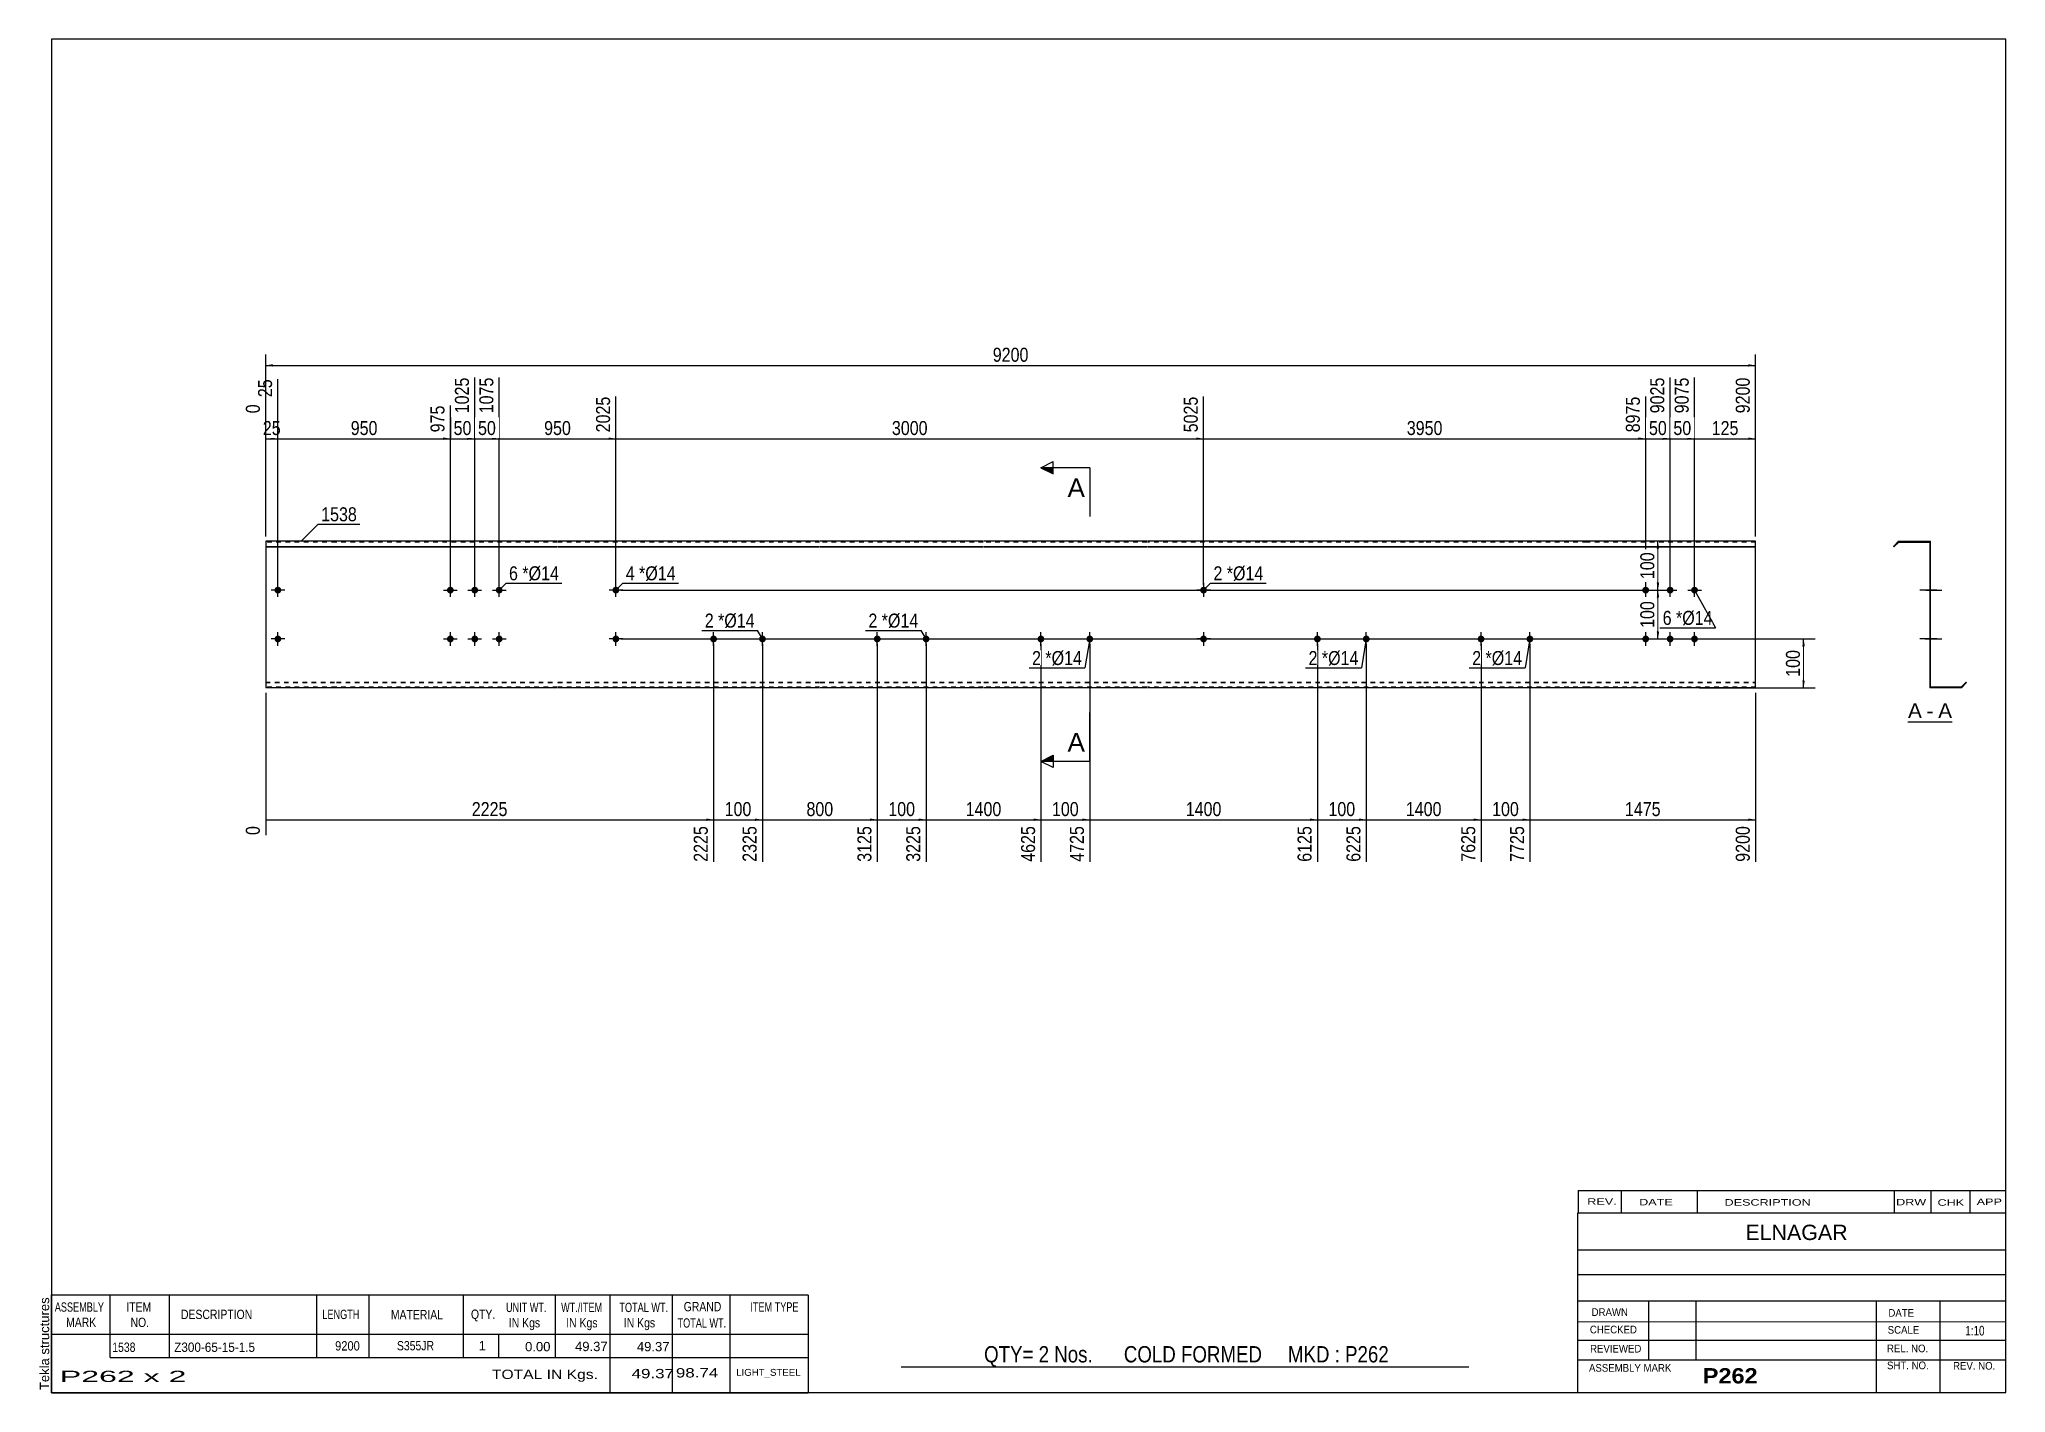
# Model space of a CAD drawing. Header units: millimetres. Extents: x -46 to 356, y -159 to 118.
import ezdxf

# ---------------------------------------------------------------- set-up
doc = ezdxf.new("R2010")
doc.units = ezdxf.units.MM
doc.linetypes.add('DXK_LINE_DOT1', pattern=[1.8814, 0.9407, -0.9407])
doc.styles.add('Arial', font='ARIAL.TTF', dxfattribs={"height": 0.2})
doc.styles.add('Arial Bold', font='ARIALBD.TTF', dxfattribs={"height": 0.2})
doc.styles.add('Arial Narrow', font='ARIALN.TTF', dxfattribs={"height": 0.2})

# ---------------------------------------------------------------- blocks, each defined once
blk = doc.blocks.new('Unknown-628701556-1200')
at = {"color": 5, "linetype": 'Continuous'}
for p, q in [((356.18, 117.75), (-43.82, 117.75)), ((-43.82, 117.75), (-43.82, -159.25)), ((356.18, -159.25), (356.18, 117.75)), ((-43.82, -159.25), (356.18, -159.25))]:
    blk.add_line(p, q, dxfattribs=at)
at = {"color": 174, "linetype": 'Continuous', "style": 'Arial'}
blk.add_text('Tekla structures', height=1.9102, rotation=90, dxfattribs=at).set_placement((-44.32, -158.75))
blk = doc.blocks.new('Unknown-628701556-12 - 1622')
at = {"color": 7, "linetype": 'Continuous'}
blk.add_line((336.18, -21.95), (345.21, -21.95), dxfattribs=at)
at = {"color": 0, "linetype": 'Continuous'}
blk.add_wipeout([(339.02, -21.2), (339.02, -18), (336.18, -18), (336.18, -21.2)], dxfattribs=at)
blk.add_wipeout([(341.4, -21.2), (341.4, -18), (339.98, -18), (339.98, -21.2)], dxfattribs=at)
at = {"color": 96, "linetype": 'Continuous', "style": 'Arial'}
blk.add_text('A', height=3.06, dxfattribs=at).set_placement((336.18, -21.2))
at = {"color": 0, "linetype": 'Continuous'}
blk.add_wipeout([(345.21, -21.2), (345.21, -18), (342.36, -18), (342.36, -21.2)], dxfattribs=at)
at = {"color": 96, "linetype": 'Continuous', "style": 'Arial'}
for s, p in [('-', (339.98, -21.2)), ('A', (342.36, -21.2))]:
    blk.add_text(s, height=3.06, dxfattribs=at).set_placement(p)
blk = doc.blocks.new('Bolt-628701556-1271 - 1220')
at = {"linetype": 'Continuous'}
for points in [[(1.8, 5, -1), (3.2, 5, -1)], [(70.99, 5, -1), (72.39, 5, -1)]]:
    blk.add_hatch(color=3, dxfattribs=at).paths.add_polyline_path(points)
at = {"color": 3, "linetype": 'Continuous'}
for p, q in [((3.9, 5), (1.1, 5)), ((2.5, 3.6), (2.5, 6.4)), ((73.09, 5), (70.29, 5)), ((71.69, 3.6), (71.69, 6.4))]:
    blk.add_line(p, q, dxfattribs=at)
blk = doc.blocks.new('Bolt-628701556-1261 - 1220')
at = {"linetype": 'Continuous'}
for points in [[(192.69, 5, -1), (191.29, 5, -1)], [(192.69, -5, -1), (191.29, -5, -1)]]:
    blk.add_hatch(color=3, dxfattribs=at).paths.add_polyline_path(points)
at = {"color": 3, "linetype": 'Continuous'}
for p, q in [((193.39, 5), (190.59, 5)), ((191.99, 6.4), (191.99, 3.6)), ((191.99, -3.6), (191.99, -6.4)), ((193.39, -5), (190.59, -5))]:
    blk.add_line(p, q, dxfattribs=at)
blk = doc.blocks.new('Bolt-628701556-1266 - 1220')
at = {"linetype": 'Continuous'}
for points in [[(1.8, -5, -1), (3.2, -5, -1)], [(70.99, -5, -1), (72.39, -5, -1)]]:
    blk.add_hatch(color=3, dxfattribs=at).paths.add_polyline_path(points)
at = {"color": 3, "linetype": 'Continuous'}
for p, q in [((2.5, -6.4), (2.5, -3.6)), ((71.69, -6.4), (71.69, -3.6)), ((3.9, -5), (1.1, -5)), ((73.09, -5), (70.29, -5))]:
    blk.add_line(p, q, dxfattribs=at)
blk = doc.blocks.new('Bolt-628701556-1299 - 1220')
at = {"linetype": 'Continuous'}
for points in [[(37.1, 5, -1), (38.5, 5, -1)], [(42.1, 5, -1), (43.5, 5, -1)], [(47.1, 5, -1), (48.5, 5, -1)], [(37.1, -5, -1), (38.5, -5, -1)], [(42.1, -5, -1), (43.5, -5, -1)], [(47.1, -5, -1), (48.5, -5, -1)]]:
    blk.add_hatch(color=3, dxfattribs=at).paths.add_polyline_path(points)
at = {"color": 3, "linetype": 'Continuous'}
for p, q in [((36.4, 5), (39.2, 5)), ((37.8, 3.6), (37.8, 6.4)), ((41.4, 5), (44.2, 5)), ((42.8, 3.6), (42.8, 6.4)), ((46.4, 5), (49.2, 5)), ((47.8, 3.6), (47.8, 6.4)), ((37.8, -6.4), (37.8, -3.6)), ((42.8, -6.4), (42.8, -3.6)), ((47.8, -6.4), (47.8, -3.6)), ((36.4, -5), (39.2, -5)), ((41.4, -5), (44.2, -5)), ((46.4, -5), (49.2, -5))]:
    blk.add_line(p, q, dxfattribs=at)
blk = doc.blocks.new('Bolt-628701556-1304 - 1220')
at = {"linetype": 'Continuous'}
for points in [[(281.79, 5, -1), (283.19, 5, -1)], [(286.79, 5, -1), (288.19, 5, -1)], [(291.79, 5, -1), (293.19, 5, -1)], [(281.79, -5, -1), (283.19, -5, -1)], [(286.79, -5, -1), (288.19, -5, -1)], [(291.79, -5, -1), (293.19, -5, -1)]]:
    blk.add_hatch(color=3, dxfattribs=at).paths.add_polyline_path(points)
at = {"color": 3, "linetype": 'Continuous'}
for p, q in [((281.09, 5), (283.89, 5)), ((282.49, 3.6), (282.49, 6.4)), ((286.09, 5), (288.89, 5)), ((287.49, 3.6), (287.49, 6.4)), ((291.09, 5), (293.89, 5)), ((292.49, 3.6), (292.49, 6.4)), ((282.49, -6.4), (282.49, -3.6)), ((287.49, -6.4), (287.49, -3.6)), ((292.49, -6.4), (292.49, -3.6)), ((281.09, -5), (283.89, -5)), ((286.09, -5), (288.89, -5)), ((291.09, -5), (293.89, -5))]:
    blk.add_line(p, q, dxfattribs=at)
blk = doc.blocks.new('Bolt-628701556-1309 - 1220')
at = {"linetype": 'Continuous'}
for points in [[(125.19, -4.3, -1), (125.19, -5.7, -1)], [(135.19, -4.3, -1), (135.19, -5.7, -1)]]:
    blk.add_hatch(color=3, dxfattribs=at).paths.add_polyline_path(points)
at = {"color": 3, "linetype": 'Continuous'}
for p, q in [((125.19, -6.4), (125.19, -3.6)), ((135.19, -6.4), (135.19, -3.6)), ((123.79, -5), (126.59, -5)), ((133.79, -5), (136.59, -5))]:
    blk.add_line(p, q, dxfattribs=at)
blk = doc.blocks.new('Bolt-628701556-1314 - 1220')
at = {"linetype": 'Continuous'}
for points in [[(158.69, -4.3, -1), (158.69, -5.7, -1)], [(168.69, -4.3, -1), (168.69, -5.7, -1)]]:
    blk.add_hatch(color=3, dxfattribs=at).paths.add_polyline_path(points)
at = {"color": 3, "linetype": 'Continuous'}
for p, q in [((158.69, -6.4), (158.69, -3.6)), ((168.69, -6.4), (168.69, -3.6)), ((157.29, -5), (160.09, -5)), ((167.29, -5), (170.09, -5))]:
    blk.add_line(p, q, dxfattribs=at)
blk = doc.blocks.new('Bolt-628701556-1319 - 1220')
at = {"linetype": 'Continuous'}
for points in [[(215.29, -4.3, -1), (215.29, -5.7, -1)], [(225.29, -4.3, -1), (225.29, -5.7, -1)]]:
    blk.add_hatch(color=3, dxfattribs=at).paths.add_polyline_path(points)
at = {"color": 3, "linetype": 'Continuous'}
for p, q in [((215.29, -6.4), (215.29, -3.6)), ((225.29, -6.4), (225.29, -3.6)), ((213.89, -5), (216.69, -5)), ((223.89, -5), (226.69, -5))]:
    blk.add_line(p, q, dxfattribs=at)
blk = doc.blocks.new('Bolt-628701556-1324 - 1220')
at = {"linetype": 'Continuous'}
for points in [[(248.79, -4.3, -1), (248.79, -5.7, -1)], [(258.79, -4.3, -1), (258.79, -5.7, -1)]]:
    blk.add_hatch(color=3, dxfattribs=at).paths.add_polyline_path(points)
at = {"color": 3, "linetype": 'Continuous'}
for p, q in [((248.79, -6.4), (248.79, -3.6)), ((258.79, -6.4), (258.79, -3.6)), ((247.39, -5), (250.19, -5)), ((257.39, -5), (260.19, -5))]:
    blk.add_line(p, q, dxfattribs=at)
blk = doc.blocks.new('Part-628701556-1340 - 1220')
at = {"color": 2, "linetype": 'Continuous'}
for p, q in [((0, 15), (0, -15)), ((14.4, 15), (0, 15)), ((0, 13.94), (14.4, 13.94)), ((0, 13.83), (14.4, 13.83)), ((59.69, 15), (14.5, 15)), ((14.5, 13.94), (59.69, 13.94)), ((14.5, 13.83), (59.69, 13.83)), ((113.39, 15), (59.79, 15)), ((59.79, 13.94), (113.39, 13.94)), ((59.79, 13.83), (113.39, 13.83)), ((146.89, 15), (113.49, 15)), ((113.49, 13.94), (146.89, 13.94)), ((113.49, 13.83), (146.89, 13.83)), ((180.39, 15), (146.99, 15)), ((146.99, 13.94), (180.39, 13.94)), ((146.99, 13.83), (180.39, 13.83)), ((203.49, 15), (180.49, 15)), ((180.49, 13.94), (203.49, 13.94)), ((180.49, 13.83), (203.49, 13.83)), ((236.99, 15), (203.59, 15)), ((203.59, 13.94), (236.99, 13.94)), ((203.59, 13.83), (236.99, 13.83)), ((270.49, 15), (237.09, 15)), ((237.09, 13.94), (270.49, 13.94)), ((237.09, 13.83), (270.49, 13.83)), ((304.99, 15), (270.59, 15)), ((270.59, 13.94), (304.99, 13.94)), ((270.59, 13.83), (304.99, 13.83)), ((304.99, 13.94), (304.99, 15)), ((304.99, -15), (304.99, 13.94)), ((14.4, -15), (0, -15)), ((59.69, -15), (14.5, -15)), ((113.39, -15), (59.79, -15)), ((146.89, -15), (113.49, -15)), ((180.39, -15), (146.99, -15)), ((203.49, -15), (180.49, -15)), ((236.99, -15), (203.59, -15)), ((270.49, -15), (237.09, -15)), ((304.99, -15), (270.59, -15))]:
    blk.add_line(p, q, dxfattribs=at)
at = {"color": 7, "linetype": 'DXK_LINE_DOT1'}
for p, q in [((14.4, 14.85), (0, 14.85)), ((59.69, 14.85), (14.5, 14.85)), ((113.39, 14.85), (59.79, 14.85)), ((146.89, 14.85), (113.49, 14.85)), ((180.39, 14.85), (146.99, 14.85)), ((203.49, 14.85), (180.49, 14.85)), ((236.99, 14.85), (203.59, 14.85)), ((270.49, 14.85), (237.09, 14.85)), ((304.99, 14.85), (270.59, 14.85)), ((0, -13.83), (14.4, -13.83)), ((0, -13.94), (14.4, -13.94)), ((14.4, -14.85), (0, -14.85)), ((14.5, -13.83), (59.69, -13.83)), ((14.5, -13.94), (59.69, -13.94)), ((59.69, -14.85), (14.5, -14.85)), ((59.79, -13.83), (113.39, -13.83)), ((59.79, -13.94), (113.39, -13.94)), ((113.39, -14.85), (59.79, -14.85)), ((113.49, -13.83), (146.89, -13.83)), ((113.49, -13.94), (146.89, -13.94)), ((146.89, -14.85), (113.49, -14.85)), ((146.99, -13.83), (180.39, -13.83)), ((146.99, -13.94), (180.39, -13.94)), ((180.39, -14.85), (146.99, -14.85)), ((180.49, -13.83), (203.49, -13.83)), ((180.49, -13.94), (203.49, -13.94)), ((203.49, -14.85), (180.49, -14.85)), ((203.59, -13.83), (236.99, -13.83)), ((203.59, -13.94), (236.99, -13.94)), ((236.99, -14.85), (203.59, -14.85)), ((237.09, -13.83), (270.49, -13.83)), ((237.09, -13.94), (270.49, -13.94)), ((270.49, -14.85), (237.09, -14.85)), ((270.59, -13.83), (304.99, -13.83)), ((270.59, -13.94), (304.99, -13.94)), ((304.99, -14.85), (270.59, -14.85))]:
    blk.add_line(p, q, dxfattribs=at)
blk = doc.blocks.new('Bolt-628701556-1648 - 1220')
at = {"linetype": 'Continuous'}
for points in [[(91.69, -4.3, -1), (91.69, -5.7, -1)], [(101.69, -4.3, -1), (101.69, -5.7, -1)]]:
    blk.add_hatch(color=3, dxfattribs=at).paths.add_polyline_path(points)
at = {"color": 3, "linetype": 'Continuous'}
for p, q in [((91.69, -6.4), (91.69, -3.6)), ((101.69, -6.4), (101.69, -3.6)), ((90.29, -5), (93.09, -5)), ((100.29, -5), (103.09, -5))]:
    blk.add_line(p, q, dxfattribs=at)
blk = doc.blocks.new('Bolt-628701556-1627 - 1622')
at = {"linetype": 'Continuous'}
for points in [[(340.77, 4.3), (340.77, 5.7), (340.62, 5.7), (340.62, 4.3)], [(340.77, -5.7), (340.77, -4.3), (340.62, -4.3), (340.62, -5.7)]]:
    blk.add_hatch(color=3, dxfattribs=at).paths.add_polyline_path(points)
at = {"color": 3, "linetype": 'Continuous'}
for p, q in [((340.77, 5), (338.62, 5)), ((340.77, 5.7), (340.62, 5.7)), ((340.77, 4.3), (340.62, 4.3)), ((340.77, -5), (338.62, -5)), ((340.77, -4.3), (340.62, -4.3)), ((340.77, -5.7), (340.62, -5.7))]:
    blk.add_line(p, q, dxfattribs=at)
blk = doc.blocks.new('Bolt-628701556-1628 - 1622')
at = {"linetype": 'Continuous'}
blk.add_hatch(color=3, dxfattribs=at).paths.add_polyline_path([(340.62, -4.3), (340.62, -5.7), (340.77, -5.7), (340.77, -4.3)])
blk.add_hatch(color=3, dxfattribs=at).paths.add_polyline_path([(340.62, -4.3), (340.62, -5.7), (340.77, -5.7), (340.77, -4.3)])
at = {"color": 3, "linetype": 'Continuous'}
for p, q in [((339.82, -5), (343.12, -5)), ((339.82, -5), (343.12, -5)), ((340.62, -4.3), (340.77, -4.3)), ((340.62, -4.3), (340.77, -4.3)), ((340.62, -5.7), (340.77, -5.7)), ((340.62, -5.7), (340.77, -5.7))]:
    blk.add_line(p, q, dxfattribs=at)
blk = doc.blocks.new('Bolt-628701556-1629 - 1622')
at = {"linetype": 'Continuous'}
blk.add_hatch(color=3, dxfattribs=at).paths.add_polyline_path([(340.62, 5.7), (340.62, 4.3), (340.77, 4.3), (340.77, 5.7)])
blk.add_hatch(color=3, dxfattribs=at).paths.add_polyline_path([(340.62, 5.7), (340.62, 4.3), (340.77, 4.3), (340.77, 5.7)])
at = {"color": 3, "linetype": 'Continuous'}
for p, q in [((339.82, 5), (343.12, 5)), ((339.82, 5), (343.12, 5)), ((340.62, 5.7), (340.77, 5.7)), ((340.62, 5.7), (340.77, 5.7)), ((340.62, 4.3), (340.77, 4.3)), ((340.62, 4.3), (340.77, 4.3))]:
    blk.add_line(p, q, dxfattribs=at)
blk = doc.blocks.new('Bolt-628701556-1630 - 1622')
at = {"linetype": 'Continuous'}
for points in [[(340.62, 5.7), (340.62, 4.3), (340.77, 4.3), (340.77, 5.7)], [(340.62, 5.7), (340.62, 4.3), (340.77, 4.3), (340.77, 5.7)], [(340.62, 5.7), (340.62, 4.3), (340.77, 4.3), (340.77, 5.7)], [(340.62, -4.3), (340.62, -5.7), (340.77, -5.7), (340.77, -4.3)], [(340.62, -4.3), (340.62, -5.7), (340.77, -5.7), (340.77, -4.3)], [(340.62, -4.3), (340.62, -5.7), (340.77, -5.7), (340.77, -4.3)]]:
    blk.add_hatch(color=3, dxfattribs=at).paths.add_polyline_path(points)
at = {"color": 3, "linetype": 'Continuous'}
for p, q in [((342.07, 5), (338.77, 5)), ((342.07, 5), (338.77, 5)), ((342.07, 5), (338.77, 5)), ((340.77, 5.7), (340.62, 5.7)), ((340.77, 5.7), (340.62, 5.7)), ((340.77, 5.7), (340.62, 5.7)), ((340.77, 4.3), (340.62, 4.3)), ((340.77, 4.3), (340.62, 4.3)), ((340.77, 4.3), (340.62, 4.3)), ((342.07, -5), (338.77, -5)), ((342.07, -5), (338.77, -5)), ((342.07, -5), (338.77, -5)), ((340.77, -4.3), (340.62, -4.3)), ((340.77, -4.3), (340.62, -4.3)), ((340.77, -4.3), (340.62, -4.3)), ((340.77, -5.7), (340.62, -5.7)), ((340.77, -5.7), (340.62, -5.7)), ((340.77, -5.7), (340.62, -5.7))]:
    blk.add_line(p, q, dxfattribs=at)
blk = doc.blocks.new('Bolt-628701556-1631 - 1622')
at = {"linetype": 'Continuous'}
for points in [[(340.62, 5.7), (340.62, 4.3), (340.77, 4.3), (340.77, 5.7)], [(340.62, 5.7), (340.62, 4.3), (340.77, 4.3), (340.77, 5.7)], [(340.62, 5.7), (340.62, 4.3), (340.77, 4.3), (340.77, 5.7)], [(340.62, -4.3), (340.62, -5.7), (340.77, -5.7), (340.77, -4.3)], [(340.62, -4.3), (340.62, -5.7), (340.77, -5.7), (340.77, -4.3)], [(340.62, -4.3), (340.62, -5.7), (340.77, -5.7), (340.77, -4.3)]]:
    blk.add_hatch(color=3, dxfattribs=at).paths.add_polyline_path(points)
at = {"color": 3, "linetype": 'Continuous'}
for p, q in [((342.07, 5), (338.77, 5)), ((342.07, 5), (338.77, 5)), ((342.07, 5), (338.77, 5)), ((340.77, 5.7), (340.62, 5.7)), ((340.77, 5.7), (340.62, 5.7)), ((340.77, 5.7), (340.62, 5.7)), ((340.77, 4.3), (340.62, 4.3)), ((340.77, 4.3), (340.62, 4.3)), ((340.77, 4.3), (340.62, 4.3)), ((342.07, -5), (338.77, -5)), ((342.07, -5), (338.77, -5)), ((342.07, -5), (338.77, -5)), ((340.77, -4.3), (340.62, -4.3)), ((340.77, -4.3), (340.62, -4.3)), ((340.77, -4.3), (340.62, -4.3)), ((340.77, -5.7), (340.62, -5.7)), ((340.77, -5.7), (340.62, -5.7)), ((340.77, -5.7), (340.62, -5.7))]:
    blk.add_line(p, q, dxfattribs=at)
blk = doc.blocks.new('Bolt-628701556-1632 - 1622')
at = {"linetype": 'Continuous'}
blk.add_hatch(color=3, dxfattribs=at).paths.add_polyline_path([(340.77, -5.7), (340.77, -4.3), (340.62, -4.3), (340.62, -5.7)])
blk.add_hatch(color=3, dxfattribs=at).paths.add_polyline_path([(340.77, -5.7), (340.77, -4.3), (340.62, -4.3), (340.62, -5.7)])
at = {"color": 3, "linetype": 'Continuous'}
for p, q in [((339.67, -5), (342.42, -5)), ((339.67, -5), (342.42, -5)), ((340.62, -4.3), (340.77, -4.3)), ((340.62, -4.3), (340.77, -4.3)), ((340.62, -5.7), (340.77, -5.7)), ((340.62, -5.7), (340.77, -5.7))]:
    blk.add_line(p, q, dxfattribs=at)
blk = doc.blocks.new('Bolt-628701556-1633 - 1622')
at = {"linetype": 'Continuous'}
blk.add_hatch(color=3, dxfattribs=at).paths.add_polyline_path([(340.77, -5.7), (340.77, -4.3), (340.62, -4.3), (340.62, -5.7)])
blk.add_hatch(color=3, dxfattribs=at).paths.add_polyline_path([(340.77, -5.7), (340.77, -4.3), (340.62, -4.3), (340.62, -5.7)])
at = {"color": 3, "linetype": 'Continuous'}
for p, q in [((339.67, -5), (342.42, -5)), ((339.67, -5), (342.42, -5)), ((340.62, -4.3), (340.77, -4.3)), ((340.62, -4.3), (340.77, -4.3)), ((340.62, -5.7), (340.77, -5.7)), ((340.62, -5.7), (340.77, -5.7))]:
    blk.add_line(p, q, dxfattribs=at)
blk = doc.blocks.new('Bolt-628701556-1634 - 1622')
at = {"linetype": 'Continuous'}
blk.add_hatch(color=3, dxfattribs=at).paths.add_polyline_path([(340.77, -5.7), (340.77, -4.3), (340.62, -4.3), (340.62, -5.7)])
blk.add_hatch(color=3, dxfattribs=at).paths.add_polyline_path([(340.77, -5.7), (340.77, -4.3), (340.62, -4.3), (340.62, -5.7)])
at = {"color": 3, "linetype": 'Continuous'}
for p, q in [((339.67, -5), (342.42, -5)), ((339.67, -5), (342.42, -5)), ((340.62, -4.3), (340.77, -4.3)), ((340.62, -4.3), (340.77, -4.3)), ((340.62, -5.7), (340.77, -5.7)), ((340.62, -5.7), (340.77, -5.7))]:
    blk.add_line(p, q, dxfattribs=at)
blk = doc.blocks.new('Bolt-628701556-1635 - 1622')
at = {"linetype": 'Continuous'}
blk.add_hatch(color=3, dxfattribs=at).paths.add_polyline_path([(340.77, -5.7), (340.77, -4.3), (340.62, -4.3), (340.62, -5.7)])
blk.add_hatch(color=3, dxfattribs=at).paths.add_polyline_path([(340.77, -5.7), (340.77, -4.3), (340.62, -4.3), (340.62, -5.7)])
at = {"color": 3, "linetype": 'Continuous'}
for p, q in [((339.67, -5), (342.42, -5)), ((339.67, -5), (342.42, -5)), ((340.62, -4.3), (340.77, -4.3)), ((340.62, -4.3), (340.77, -4.3)), ((340.62, -5.7), (340.77, -5.7)), ((340.62, -5.7), (340.77, -5.7))]:
    blk.add_line(p, q, dxfattribs=at)
blk = doc.blocks.new('Part-628701556-1636 - 1622')
at = {"color": 2, "linetype": 'Continuous'}
for p, q in [((334.27, 15), (333.21, 13.94)), ((333.21, 13.94), (333.31, 13.83)), ((334.33, 14.85), (333.31, 13.83)), ((334.27, 15), (340.77, 15)), ((334.33, 14.85), (340.62, 14.85)), ((340.62, 14.85), (340.62, -15)), ((340.77, -14.85), (340.77, 15)), ((347.12, -15), (340.62, -15)), ((347.06, -14.85), (340.77, -14.85)), ((347.06, -14.85), (348.07, -13.83)), ((347.12, -15), (348.18, -13.94)), ((348.18, -13.94), (348.07, -13.83))]:
    blk.add_line(p, q, dxfattribs=at)
blk = doc.blocks.new('Bolt-628701556-1813 - 1622')
at = {"linetype": 'Continuous'}
blk.add_hatch(color=3, dxfattribs=at).paths.add_polyline_path([(340.77, -5.7), (340.77, -4.3), (340.62, -4.3), (340.62, -5.7)])
blk.add_hatch(color=3, dxfattribs=at).paths.add_polyline_path([(340.77, -5.7), (340.77, -4.3), (340.62, -4.3), (340.62, -5.7)])
at = {"color": 3, "linetype": 'Continuous'}
for p, q in [((339.67, -5), (342.42, -5)), ((339.67, -5), (342.42, -5)), ((340.62, -4.3), (340.77, -4.3)), ((340.62, -4.3), (340.77, -4.3)), ((340.62, -5.7), (340.77, -5.7)), ((340.62, -5.7), (340.77, -5.7))]:
    blk.add_line(p, q, dxfattribs=at)
blk = doc.blocks.new('StraightDimension-628701556-1809 - 1220')
at = {"linetype": 'Continuous'}
blk.add_hatch(color=7, dxfattribs=at).paths.add_polyline_path([(41.3, 36.25), (42.8, 36), (41.3, 35.75)])
at = {"color": 7, "linetype": 'Continuous'}
for p, q in [((42.8, 6), (42.8, 48.51)), ((37.8, 6), (37.8, 42.78)), ((37.8, 36), (42.8, 36))]:
    blk.add_line(p, q, dxfattribs=at)
at = {"color": 0}
blk.add_wipeout([(42.73, 36.15), (42.73, 40.35), (37.87, 40.35), (37.87, 36.15)], dxfattribs=at)
at = {"color": 0, "linetype": 'Continuous'}
blk.add_wipeout([(42.2, 49.11), (38, 49.11), (38, 40.6), (42.2, 40.6)], dxfattribs=at)
at = {"color": 3, "linetype": 'Continuous', "style": 'Arial Narrow'}
blk.add_text('1025', height=2.863, rotation=90.0002, dxfattribs=at).set_placement((41.6, 41.2))
at = {"color": 3, "style": 'Arial Narrow'}
blk.add_text('50', height=2.863, dxfattribs=at).set_placement((38.47, 36.75))
blk = doc.blocks.new('StraightDimension-628701556-1510 - 1220')
at = {"linetype": 'Continuous'}
blk.add_hatch(color=7, dxfattribs=at).paths.add_polyline_path([(1, 36.25), (2.5, 36), (1, 35.75)])
at = {"color": 7, "linetype": 'Continuous'}
for p, q in [((2.5, 6), (2.5, 48.16)), ((0, 16), (0, 43.03)), ((0, 36), (2.5, 36))]:
    blk.add_line(p, q, dxfattribs=at)
at = {"color": 0, "linetype": 'Continuous'}
blk.add_wipeout([(1.9, 48.76), (-2.3, 48.76), (-2.3, 43.9), (1.9, 43.9)], dxfattribs=at)
at = {"color": 0}
blk.add_wipeout([(3.68, 36.15), (3.68, 40.35), (-1.18, 40.35), (-1.18, 36.15)], dxfattribs=at)
at = {"color": 0, "linetype": 'Continuous'}
blk.add_wipeout([(-0.6, 43.63), (-4.8, 43.63), (-4.8, 40.6), (-0.6, 40.6)], dxfattribs=at)
at = {"color": 3, "linetype": 'Continuous', "style": 'Arial Narrow'}
for s, height, p in [('25', 2.863, (1.3, 44.5)), ('0', 2.86, (-1.2, 41.2))]:
    blk.add_text(s, height=height, rotation=90.0002, dxfattribs=at).set_placement(p)
at = {"color": 3, "style": 'Arial Narrow'}
blk.add_text('25', height=2.863, dxfattribs=at).set_placement((-0.58, 36.75))
blk = doc.blocks.new('StraightDimension-628701556-1566 - 1220')
at = {"linetype": 'Continuous'}
blk.add_hatch(color=7, dxfattribs=at).paths.add_polyline_path([(280.99, 36.25), (282.49, 36), (280.99, 35.75)])
at = {"color": 7, "linetype": 'Continuous'}
for p, q in [((191.99, 6), (191.99, 44.61)), ((282.49, 6), (282.49, 44.61)), ((191.99, 36), (282.49, 36))]:
    blk.add_line(p, q, dxfattribs=at)
at = {"color": 0, "linetype": 'Continuous'}
blk.add_wipeout([(281.89, 45.21), (277.69, 45.21), (277.69, 36.7), (281.89, 36.7)], dxfattribs=at)
at = {"color": 0}
blk.add_wipeout([(241.5, 36.15), (241.5, 40.35), (232.99, 40.35), (232.99, 36.15)], dxfattribs=at)
at = {"color": 3, "linetype": 'Continuous', "style": 'Arial Narrow'}
blk.add_text('8975', height=2.863, rotation=90.0002, dxfattribs=at).set_placement((281.29, 37.3))
at = {"color": 3, "style": 'Arial Narrow'}
blk.add_text('3950', height=2.863, dxfattribs=at).set_placement((233.59, 36.75))
blk = doc.blocks.new('StraightDimension-628701556-1961 - 1220')
at = {"linetype": 'Continuous'}
blk.add_hatch(color=7, dxfattribs=at).paths.add_polyline_path([(223.79, -41.75), (225.29, -42), (223.79, -42.25)])
at = {"color": 7, "linetype": 'Continuous'}
for p, q in [((215.29, -6), (215.29, -50.61)), ((225.29, -6), (225.29, -50.61)), ((215.29, -42), (225.29, -42))]:
    blk.add_line(p, q, dxfattribs=at)
at = {"color": 0}
blk.add_wipeout([(223.64, -41.85), (223.64, -37.65), (216.95, -37.65), (216.95, -41.85)], dxfattribs=at)
at = {"color": 0, "linetype": 'Continuous'}
blk.add_wipeout([(224.69, -42.7), (220.49, -42.7), (220.49, -51.21), (224.69, -51.21)], dxfattribs=at)
at = {"color": 3, "style": 'Arial Narrow'}
blk.add_text('100', height=2.863, dxfattribs=at).set_placement((217.55, -41.25))
at = {"color": 3, "linetype": 'Continuous', "style": 'Arial Narrow'}
blk.add_text('6225', height=2.863, rotation=90.0002, dxfattribs=at).set_placement((224.09, -50.61))
blk = doc.blocks.new('StraightDimension-628701556-1357 - 1220')
at = {"linetype": 'Continuous'}
for points in [[(1.5, 50.75), (0, 51), (1.5, 51.25)], [(303.49, 51.25), (304.99, 51), (303.49, 50.75)]]:
    blk.add_hatch(color=7, dxfattribs=at).paths.add_polyline_path(points)
at = {"color": 7, "linetype": 'Continuous'}
for p, q in [((0, 16), (0, 53.25)), ((304.99, 16), (304.99, 53.25)), ((0, 51), (304.99, 51))]:
    blk.add_line(p, q, dxfattribs=at)
at = {"color": 0}
blk.add_wipeout([(156.75, 51.15), (156.75, 55.35), (148.24, 55.35), (148.24, 51.15)], dxfattribs=at)
at = {"color": 3, "style": 'Arial Narrow'}
blk.add_text('9200', height=2.863, dxfattribs=at).set_placement((148.84, 51.75))
blk = doc.blocks.new('StraightDimension-628701556-1370 - 1220')
at = {"linetype": 'Continuous'}
for points in [[(314.56, -6.5), (314.81, -5), (315.06, -6.5)], [(315.06, -13.5), (314.81, -15), (314.56, -13.5)]]:
    blk.add_hatch(color=7, dxfattribs=at).paths.add_polyline_path(points)
at = {"color": 7, "linetype": 'Continuous'}
for p, q in [((72.69, -5), (317.21, -5)), ((314.81, -15), (314.81, -5)), ((293.49, -15), (317.21, -15))]:
    blk.add_line(p, q, dxfattribs=at)
at = {"color": 0}
blk.add_wipeout([(314.66, -6.66), (310.46, -6.66), (310.46, -13.34), (314.66, -13.34)], dxfattribs=at)
at = {"color": 3, "style": 'Arial Narrow'}
blk.add_text('100', height=2.863, rotation=90.0002, dxfattribs=at).set_placement((314.06, -12.74))
blk = doc.blocks.new('StraightDimension-628701556-1387 - 1220')
at = {"linetype": 'Continuous'}
for points in [[(284.75, 3.5), (285, 5), (285.25, 3.5)], [(285.25, -3.5), (285, -5), (284.75, -3.5)]]:
    blk.add_hatch(color=7, dxfattribs=at).paths.add_polyline_path(points)
at = {"color": 7, "linetype": 'Continuous'}
for p, q in [((72.69, 5), (287.4, 5)), ((285, -5), (285, 5)), ((72.69, -5), (287.4, -5))]:
    blk.add_line(p, q, dxfattribs=at)
at = {"color": 0}
blk.add_wipeout([(284.85, 3.34), (280.65, 3.34), (280.65, -3.34), (284.85, -3.34)], dxfattribs=at)
at = {"color": 3, "style": 'Arial Narrow'}
blk.add_text('100', height=2.863, rotation=90.0002, dxfattribs=at).set_placement((284.25, -2.74))
blk = doc.blocks.new('StraightDimension-628701556-1805 - 1220')
at = {"linetype": 'Continuous'}
blk.add_hatch(color=7, dxfattribs=at).paths.add_polyline_path([(285.99, 36.25), (287.49, 36), (285.99, 35.75)])
at = {"color": 7, "linetype": 'Continuous'}
for p, q in [((287.49, 6), (287.49, 48.51)), ((282.49, 6), (282.49, 44.61)), ((282.49, 36), (287.49, 36))]:
    blk.add_line(p, q, dxfattribs=at)
at = {"color": 0}
blk.add_wipeout([(287.42, 36.15), (287.42, 40.35), (282.56, 40.35), (282.56, 36.15)], dxfattribs=at)
at = {"color": 0, "linetype": 'Continuous'}
blk.add_wipeout([(286.89, 49.11), (282.69, 49.11), (282.69, 40.6), (286.89, 40.6)], dxfattribs=at)
at = {"color": 3, "linetype": 'Continuous', "style": 'Arial Narrow'}
blk.add_text('9025', height=2.863, rotation=90.0002, dxfattribs=at).set_placement((286.29, 41.2))
at = {"color": 3, "style": 'Arial Narrow'}
blk.add_text('50', height=2.863, dxfattribs=at).set_placement((283.16, 36.75))
blk = doc.blocks.new('StraightDimension-628701556-1403 - 1220')
at = {"linetype": 'Continuous'}
for points in [[(284.75, 13.5), (285, 15), (285.25, 13.5)], [(285.25, 6.5), (285, 5), (284.75, 6.5)]]:
    blk.add_hatch(color=7, dxfattribs=at).paths.add_polyline_path(points)
at = {"color": 7, "linetype": 'Continuous'}
for p, q in [((291.49, 15), (282.75, 15)), ((285, 5), (285, 15)), ((72.69, 5), (287.4, 5))]:
    blk.add_line(p, q, dxfattribs=at)
at = {"color": 0}
blk.add_wipeout([(284.85, 13.34), (280.65, 13.34), (280.65, 6.66), (284.85, 6.66)], dxfattribs=at)
at = {"color": 3, "style": 'Arial Narrow'}
blk.add_text('100', height=2.863, rotation=90.0002, dxfattribs=at).set_placement((284.25, 7.26))
blk = doc.blocks.new('StraightDimension-628701556-1523 - 1220')
at = {"linetype": 'Continuous'}
blk.add_hatch(color=7, dxfattribs=at).paths.add_polyline_path([(36.3, 36.25), (37.8, 36), (36.3, 35.75)])
at = {"color": 7, "linetype": 'Continuous'}
for p, q in [((2.5, 6), (2.5, 48.16)), ((37.8, 6), (37.8, 42.78)), ((2.5, 36), (37.8, 36))]:
    blk.add_line(p, q, dxfattribs=at)
at = {"color": 0}
blk.add_wipeout([(23.49, 36.15), (23.49, 40.35), (16.81, 40.35), (16.81, 36.15)], dxfattribs=at)
at = {"color": 0, "linetype": 'Continuous'}
blk.add_wipeout([(37.2, 43.38), (33, 43.38), (33, 36.7), (37.2, 36.7)], dxfattribs=at)
at = {"color": 3, "linetype": 'Continuous', "style": 'Arial Narrow'}
blk.add_text('975', height=2.863, rotation=90.0002, dxfattribs=at).set_placement((36.6, 37.3))
at = {"color": 3, "style": 'Arial Narrow'}
blk.add_text('950', height=2.863, dxfattribs=at).set_placement((17.41, 36.75))
blk = doc.blocks.new('StraightDimension-628701556-1540 - 1220')
at = {"linetype": 'Continuous'}
blk.add_hatch(color=7, dxfattribs=at).paths.add_polyline_path([(70.19, 36.25), (71.69, 36), (70.19, 35.75)])
at = {"color": 7, "linetype": 'Continuous'}
for p, q in [((47.8, 6), (47.8, 48.51)), ((71.69, 6), (71.69, 44.61)), ((47.8, 36), (71.69, 36))]:
    blk.add_line(p, q, dxfattribs=at)
at = {"color": 0, "linetype": 'Continuous'}
blk.add_wipeout([(71.09, 45.21), (66.89, 45.21), (66.89, 36.7), (71.09, 36.7)], dxfattribs=at)
at = {"color": 0}
blk.add_wipeout([(63.09, 36.15), (63.09, 40.35), (56.4, 40.35), (56.4, 36.15)], dxfattribs=at)
at = {"color": 3, "linetype": 'Continuous', "style": 'Arial Narrow'}
blk.add_text('2025', height=2.863, rotation=90.0002, dxfattribs=at).set_placement((70.49, 37.3))
at = {"color": 3, "style": 'Arial Narrow'}
blk.add_text('950', height=2.863, dxfattribs=at).set_placement((57, 36.75))
blk = doc.blocks.new('StraightDimension-628701556-1553 - 1220')
at = {"linetype": 'Continuous'}
blk.add_hatch(color=7, dxfattribs=at).paths.add_polyline_path([(190.49, 36.25), (191.99, 36), (190.49, 35.75)])
at = {"color": 7, "linetype": 'Continuous'}
for p, q in [((71.69, 6), (71.69, 44.61)), ((191.99, 6), (191.99, 44.61)), ((71.69, 36), (191.99, 36))]:
    blk.add_line(p, q, dxfattribs=at)
at = {"color": 0, "linetype": 'Continuous'}
blk.add_wipeout([(191.39, 45.21), (187.19, 45.21), (187.19, 36.7), (191.39, 36.7)], dxfattribs=at)
at = {"color": 0}
blk.add_wipeout([(136.1, 36.15), (136.1, 40.35), (127.59, 40.35), (127.59, 36.15)], dxfattribs=at)
at = {"color": 3, "linetype": 'Continuous', "style": 'Arial Narrow'}
blk.add_text('5025', height=2.863, rotation=90.0002, dxfattribs=at).set_placement((190.79, 37.3))
at = {"color": 3, "style": 'Arial Narrow'}
blk.add_text('3000', height=2.863, dxfattribs=at).set_placement((128.19, 36.75))
blk = doc.blocks.new('StraightDimension-628701556-1963 - 1220')
at = {"linetype": 'Continuous'}
blk.add_hatch(color=7, dxfattribs=at).paths.add_polyline_path([(167.19, -41.75), (168.69, -42), (167.19, -42.25)])
at = {"color": 7, "linetype": 'Continuous'}
for p, q in [((158.69, -6), (158.69, -50.61)), ((168.69, -6), (168.69, -50.61)), ((158.69, -42), (168.69, -42))]:
    blk.add_line(p, q, dxfattribs=at)
at = {"color": 0}
blk.add_wipeout([(167.04, -41.85), (167.04, -37.65), (160.35, -37.65), (160.35, -41.85)], dxfattribs=at)
at = {"color": 0, "linetype": 'Continuous'}
blk.add_wipeout([(168.09, -42.7), (163.89, -42.7), (163.89, -51.21), (168.09, -51.21)], dxfattribs=at)
at = {"color": 3, "style": 'Arial Narrow'}
blk.add_text('100', height=2.863, dxfattribs=at).set_placement((160.95, -41.25))
at = {"color": 3, "linetype": 'Continuous', "style": 'Arial Narrow'}
blk.add_text('4725', height=2.863, rotation=90.0002, dxfattribs=at).set_placement((167.49, -50.61))
blk = doc.blocks.new('StraightDimension-628701556-1580 - 1220')
at = {"linetype": 'Continuous'}
blk.add_hatch(color=7, dxfattribs=at).paths.add_polyline_path([(303.49, 36.25), (304.99, 36), (303.49, 35.75)])
at = {"color": 7, "linetype": 'Continuous'}
for p, q in [((292.49, 6), (292.49, 48.51)), ((304.99, 16), (304.99, 48.51)), ((292.49, 36), (304.99, 36))]:
    blk.add_line(p, q, dxfattribs=at)
at = {"color": 0}
blk.add_wipeout([(302.08, 36.15), (302.08, 40.35), (295.4, 40.35), (295.4, 36.15)], dxfattribs=at)
at = {"color": 0, "linetype": 'Continuous'}
blk.add_wipeout([(304.39, 49.11), (300.19, 49.11), (300.19, 40.6), (304.39, 40.6)], dxfattribs=at)
at = {"color": 3, "linetype": 'Continuous', "style": 'Arial Narrow'}
blk.add_text('9200', height=2.863, rotation=90.0002, dxfattribs=at).set_placement((303.79, 41.2))
at = {"color": 3, "style": 'Arial Narrow'}
blk.add_text('125', height=2.863, dxfattribs=at).set_placement((296, 36.75))
blk = doc.blocks.new('StraightDimension-628701556-1807 - 1220')
at = {"linetype": 'Continuous'}
blk.add_hatch(color=7, dxfattribs=at).paths.add_polyline_path([(290.99, 36.25), (292.49, 36), (290.99, 35.75)])
at = {"color": 7, "linetype": 'Continuous'}
for p, q in [((287.49, 6), (287.49, 48.51)), ((292.49, 6), (292.49, 48.51)), ((287.49, 36), (292.49, 36))]:
    blk.add_line(p, q, dxfattribs=at)
at = {"color": 0}
blk.add_wipeout([(292.42, 36.15), (292.42, 40.35), (287.56, 40.35), (287.56, 36.15)], dxfattribs=at)
at = {"color": 0, "linetype": 'Continuous'}
blk.add_wipeout([(291.89, 49.11), (287.69, 49.11), (287.69, 40.6), (291.89, 40.6)], dxfattribs=at)
at = {"color": 3, "linetype": 'Continuous', "style": 'Arial Narrow'}
blk.add_text('9075', height=2.863, rotation=90.0002, dxfattribs=at).set_placement((291.29, 41.2))
at = {"color": 3, "style": 'Arial Narrow'}
blk.add_text('50', height=2.863, dxfattribs=at).set_placement((288.16, 36.75))
blk = doc.blocks.new('StraightDimension-628701556-1811 - 1220')
at = {"linetype": 'Continuous'}
blk.add_hatch(color=7, dxfattribs=at).paths.add_polyline_path([(46.3, 36.25), (47.8, 36), (46.3, 35.75)])
at = {"color": 7, "linetype": 'Continuous'}
for p, q in [((42.8, 6), (42.8, 48.51)), ((47.8, 6), (47.8, 48.51)), ((42.8, 36), (47.8, 36))]:
    blk.add_line(p, q, dxfattribs=at)
at = {"color": 0}
blk.add_wipeout([(47.73, 36.15), (47.73, 40.35), (42.87, 40.35), (42.87, 36.15)], dxfattribs=at)
at = {"color": 0, "linetype": 'Continuous'}
blk.add_wipeout([(47.2, 49.11), (43, 49.11), (43, 40.6), (47.2, 40.6)], dxfattribs=at)
at = {"color": 3, "linetype": 'Continuous', "style": 'Arial Narrow'}
blk.add_text('1075', height=2.863, rotation=90.0002, dxfattribs=at).set_placement((46.6, 41.2))
at = {"color": 3, "style": 'Arial Narrow'}
blk.add_text('50', height=2.863, dxfattribs=at).set_placement((43.47, 36.75))
blk = doc.blocks.new('StraightDimension-628701556-1958 - 1220')
at = {"linetype": 'Continuous'}
blk.add_hatch(color=7, dxfattribs=at).paths.add_polyline_path([(303.49, -41.75), (304.99, -42), (303.49, -42.25)])
at = {"color": 7, "linetype": 'Continuous'}
for p, q in [((258.79, -6), (258.79, -50.61)), ((304.99, -16), (304.99, -50.61)), ((258.79, -42), (304.99, -42))]:
    blk.add_line(p, q, dxfattribs=at)
at = {"color": 0}
blk.add_wipeout([(286.15, -41.85), (286.15, -37.65), (277.64, -37.65), (277.64, -41.85)], dxfattribs=at)
at = {"color": 0, "linetype": 'Continuous'}
blk.add_wipeout([(304.39, -42.7), (300.19, -42.7), (300.19, -51.21), (304.39, -51.21)], dxfattribs=at)
at = {"color": 3, "style": 'Arial Narrow'}
blk.add_text('1475', height=2.863, dxfattribs=at).set_placement((278.24, -41.25))
at = {"color": 3, "linetype": 'Continuous', "style": 'Arial Narrow'}
blk.add_text('9200', height=2.863, rotation=90.0002, dxfattribs=at).set_placement((303.79, -50.61))
blk = doc.blocks.new('StraightDimension-628701556-1959 - 1220')
at = {"linetype": 'Continuous'}
blk.add_hatch(color=7, dxfattribs=at).paths.add_polyline_path([(257.29, -41.75), (258.79, -42), (257.29, -42.25)])
at = {"color": 7, "linetype": 'Continuous'}
for p, q in [((248.79, -6), (248.79, -50.61)), ((258.79, -6), (258.79, -50.61)), ((248.79, -42), (258.79, -42))]:
    blk.add_line(p, q, dxfattribs=at)
at = {"color": 0}
blk.add_wipeout([(257.14, -41.85), (257.14, -37.65), (250.45, -37.65), (250.45, -41.85)], dxfattribs=at)
at = {"color": 0, "linetype": 'Continuous'}
blk.add_wipeout([(258.19, -42.7), (253.99, -42.7), (253.99, -51.21), (258.19, -51.21)], dxfattribs=at)
at = {"color": 3, "style": 'Arial Narrow'}
blk.add_text('100', height=2.863, dxfattribs=at).set_placement((251.05, -41.25))
at = {"color": 3, "linetype": 'Continuous', "style": 'Arial Narrow'}
blk.add_text('7725', height=2.863, rotation=90.0002, dxfattribs=at).set_placement((257.59, -50.61))
blk = doc.blocks.new('StraightDimension-628701556-1960 - 1220')
at = {"linetype": 'Continuous'}
blk.add_hatch(color=7, dxfattribs=at).paths.add_polyline_path([(247.29, -41.75), (248.79, -42), (247.29, -42.25)])
at = {"color": 7, "linetype": 'Continuous'}
for p, q in [((225.29, -6), (225.29, -50.61)), ((248.79, -6), (248.79, -50.61)), ((225.29, -42), (248.79, -42))]:
    blk.add_line(p, q, dxfattribs=at)
at = {"color": 0}
blk.add_wipeout([(241.3, -41.85), (241.3, -37.65), (232.79, -37.65), (232.79, -41.85)], dxfattribs=at)
at = {"color": 0, "linetype": 'Continuous'}
blk.add_wipeout([(248.19, -42.7), (243.99, -42.7), (243.99, -51.21), (248.19, -51.21)], dxfattribs=at)
at = {"color": 3, "style": 'Arial Narrow'}
blk.add_text('1400', height=2.863, dxfattribs=at).set_placement((233.39, -41.25))
at = {"color": 3, "linetype": 'Continuous', "style": 'Arial Narrow'}
blk.add_text('7625', height=2.863, rotation=90.0002, dxfattribs=at).set_placement((247.59, -50.61))
blk = doc.blocks.new('StraightDimension-628701556-1962 - 1220')
at = {"linetype": 'Continuous'}
blk.add_hatch(color=7, dxfattribs=at).paths.add_polyline_path([(213.79, -41.75), (215.29, -42), (213.79, -42.25)])
at = {"color": 7, "linetype": 'Continuous'}
for p, q in [((168.69, -6), (168.69, -50.61)), ((215.29, -6), (215.29, -50.61)), ((168.69, -42), (215.29, -42))]:
    blk.add_line(p, q, dxfattribs=at)
at = {"color": 0}
blk.add_wipeout([(196.25, -41.85), (196.25, -37.65), (187.74, -37.65), (187.74, -41.85)], dxfattribs=at)
at = {"color": 0, "linetype": 'Continuous'}
blk.add_wipeout([(214.69, -42.7), (210.49, -42.7), (210.49, -51.21), (214.69, -51.21)], dxfattribs=at)
at = {"color": 3, "style": 'Arial Narrow'}
blk.add_text('1400', height=2.863, dxfattribs=at).set_placement((188.34, -41.25))
at = {"color": 3, "linetype": 'Continuous', "style": 'Arial Narrow'}
blk.add_text('6125', height=2.863, rotation=90.0002, dxfattribs=at).set_placement((214.09, -50.61))
blk = doc.blocks.new('StraightDimension-628701556-1964 - 1220')
at = {"linetype": 'Continuous'}
blk.add_hatch(color=7, dxfattribs=at).paths.add_polyline_path([(157.19, -41.75), (158.69, -42), (157.19, -42.25)])
at = {"color": 7, "linetype": 'Continuous'}
for p, q in [((135.19, -6), (135.19, -50.61)), ((158.69, -6), (158.69, -50.61)), ((135.19, -42), (158.69, -42))]:
    blk.add_line(p, q, dxfattribs=at)
at = {"color": 0}
blk.add_wipeout([(151.2, -41.85), (151.2, -37.65), (142.69, -37.65), (142.69, -41.85)], dxfattribs=at)
at = {"color": 0, "linetype": 'Continuous'}
blk.add_wipeout([(158.09, -42.7), (153.89, -42.7), (153.89, -51.21), (158.09, -51.21)], dxfattribs=at)
at = {"color": 3, "style": 'Arial Narrow'}
blk.add_text('1400', height=2.863, dxfattribs=at).set_placement((143.29, -41.25))
at = {"color": 3, "linetype": 'Continuous', "style": 'Arial Narrow'}
blk.add_text('4625', height=2.863, rotation=90.0002, dxfattribs=at).set_placement((157.49, -50.61))
blk = doc.blocks.new('StraightDimension-628701556-1965 - 1220')
at = {"linetype": 'Continuous'}
blk.add_hatch(color=7, dxfattribs=at).paths.add_polyline_path([(133.69, -41.75), (135.19, -42), (133.69, -42.25)])
at = {"color": 7, "linetype": 'Continuous'}
for p, q in [((125.19, -6), (125.19, -50.61)), ((135.19, -6), (135.19, -50.61)), ((125.19, -42), (135.19, -42))]:
    blk.add_line(p, q, dxfattribs=at)
at = {"color": 0}
blk.add_wipeout([(133.54, -41.85), (133.54, -37.65), (126.85, -37.65), (126.85, -41.85)], dxfattribs=at)
at = {"color": 0, "linetype": 'Continuous'}
blk.add_wipeout([(134.59, -42.7), (130.39, -42.7), (130.39, -51.21), (134.59, -51.21)], dxfattribs=at)
at = {"color": 3, "style": 'Arial Narrow'}
blk.add_text('100', height=2.863, dxfattribs=at).set_placement((127.45, -41.25))
at = {"color": 3, "linetype": 'Continuous', "style": 'Arial Narrow'}
blk.add_text('3225', height=2.863, rotation=90.0002, dxfattribs=at).set_placement((133.99, -50.61))
blk = doc.blocks.new('StraightDimension-628701556-1966 - 1220')
at = {"linetype": 'Continuous'}
blk.add_hatch(color=7, dxfattribs=at).paths.add_polyline_path([(123.69, -41.75), (125.19, -42), (123.69, -42.25)])
at = {"color": 7, "linetype": 'Continuous'}
for p, q in [((101.69, -6), (101.69, -50.61)), ((125.19, -6), (125.19, -50.61)), ((101.69, -42), (125.19, -42))]:
    blk.add_line(p, q, dxfattribs=at)
at = {"color": 0}
blk.add_wipeout([(116.79, -41.85), (116.79, -37.65), (110.1, -37.65), (110.1, -41.85)], dxfattribs=at)
at = {"color": 0, "linetype": 'Continuous'}
blk.add_wipeout([(124.59, -42.7), (120.39, -42.7), (120.39, -51.21), (124.59, -51.21)], dxfattribs=at)
at = {"color": 3, "style": 'Arial Narrow'}
blk.add_text('800', height=2.863, dxfattribs=at).set_placement((110.7, -41.25))
at = {"color": 3, "linetype": 'Continuous', "style": 'Arial Narrow'}
blk.add_text('3125', height=2.863, rotation=90.0002, dxfattribs=at).set_placement((123.99, -50.61))
blk = doc.blocks.new('StraightDimension-628701556-1967 - 1220')
at = {"linetype": 'Continuous'}
blk.add_hatch(color=7, dxfattribs=at).paths.add_polyline_path([(100.19, -41.75), (101.69, -42), (100.19, -42.25)])
at = {"color": 7, "linetype": 'Continuous'}
for p, q in [((91.69, -6), (91.69, -50.61)), ((101.69, -6), (101.69, -50.61)), ((91.69, -42), (101.69, -42))]:
    blk.add_line(p, q, dxfattribs=at)
at = {"color": 0}
blk.add_wipeout([(100.04, -41.85), (100.04, -37.65), (93.35, -37.65), (93.35, -41.85)], dxfattribs=at)
at = {"color": 0, "linetype": 'Continuous'}
blk.add_wipeout([(101.09, -42.7), (96.89, -42.7), (96.89, -51.21), (101.09, -51.21)], dxfattribs=at)
at = {"color": 3, "style": 'Arial Narrow'}
blk.add_text('100', height=2.863, dxfattribs=at).set_placement((93.95, -41.25))
at = {"color": 3, "linetype": 'Continuous', "style": 'Arial Narrow'}
blk.add_text('2325', height=2.863, rotation=90.0002, dxfattribs=at).set_placement((100.49, -50.61))
blk = doc.blocks.new('StraightDimension-628701556-1968 - 1220')
at = {"linetype": 'Continuous'}
blk.add_hatch(color=7, dxfattribs=at).paths.add_polyline_path([(90.19, -41.75), (91.69, -42), (90.19, -42.25)])
at = {"color": 7, "linetype": 'Continuous'}
for p, q in [((91.69, -6), (91.69, -50.61)), ((0, -16), (0, -45.13)), ((0, -42), (91.69, -42))]:
    blk.add_line(p, q, dxfattribs=at)
at = {"color": 0}
blk.add_wipeout([(50.1, -41.85), (50.1, -37.65), (41.59, -37.65), (41.59, -41.85)], dxfattribs=at)
at = {"color": 0, "linetype": 'Continuous'}
for points in [[(-0.6, -42.7), (-4.8, -42.7), (-4.8, -45.73), (-0.6, -45.73)], [(91.09, -42.7), (86.89, -42.7), (86.89, -51.21), (91.09, -51.21)]]:
    blk.add_wipeout(points, dxfattribs=at)
at = {"color": 3, "style": 'Arial Narrow'}
blk.add_text('2225', height=2.863, dxfattribs=at).set_placement((42.19, -41.25))
at = {"color": 3, "linetype": 'Continuous', "style": 'Arial Narrow'}
for s, height, p in [('0', 2.86, (-1.2, -45.13)), ('2225', 2.863, (90.49, -50.61))]:
    blk.add_text(s, height=height, rotation=90.0002, dxfattribs=at).set_placement(p)
blk = doc.blocks.new('CBS_REVISION-628701556-2076')
at = {"color": 7, "linetype": 'Continuous'}
for p, q in [((268.67, -117.87), (356.17, -117.87)), ((268.67, -117.87), (268.67, -122.5)), ((277.47, -117.87), (277.47, -122.5)), ((293.06, -117.87), (293.06, -122.44)), ((333.32, -117.87), (333.32, -122.5)), ((340.86, -117.87), (340.86, -122.5)), ((348.81, -117.87), (348.81, -122.5)), ((268.67, -122.5), (356.17, -122.5))]:
    blk.add_line(p, q, dxfattribs=at)
at = {"color": 7, "style": 'Arial Narrow', "width": 1.7}
for s, height, p in [('REV.', 1.326, (270.53, -120.82)), ('DATE', 1.326, (281.15, -120.94)), ('DESCRIPTION', 1.3257, (298.63, -120.99)), ('DRW', 1.326, (333.75, -120.93)), ('CHK', 1.326, (342.23, -121.02)), ('APP', 1.326, (350.24, -120.87))]:
    blk.add_text(s, height=height, dxfattribs=at).set_placement(p)
blk = doc.blocks.new('CBS_BOM-628701556-2073')
at = {"color": 7, "linetype": 'Continuous'}
for p, q in [((-43.85, -147.28), (-43.85, -139.28)), ((-43.85, -139.28), (111.07, -139.28)), ((-31.85, -147.28), (-31.85, -139.28)), ((-19.66, -147.28), (-19.66, -139.28)), ((10.5, -147.28), (10.5, -139.28)), ((21.18, -147.28), (21.18, -139.28)), ((40.5, -147.28), (40.5, -139.28)), ((59.3, -147.28), (59.3, -139.28)), ((70.51, -147.28), (70.51, -139.28)), ((83.3, -147.28), (83.3, -139.28)), ((95.05, -147.28), (95.05, -139.28)), ((111.07, -139.29), (111.06, -147.27)), ((-43.85, -147.28), (111.07, -147.28)), ((-43.85, -152.08), (-43.85, -147.28)), ((-31.85, -152.08), (-31.85, -147.28)), ((-19.66, -152.08), (-19.66, -147.28)), ((10.5, -152.08), (10.5, -147.28)), ((21.18, -152.08), (21.18, -147.28)), ((40.5, -152.08), (40.5, -147.28)), ((47.76, -152.08), (47.76, -147.28)), ((59.3, -152.08), (59.3, -147.28)), ((70.51, -152.08), (70.51, -147.28)), ((83.3, -152.08), (83.3, -147.28)), ((95.06, -152.08), (95.06, -147.28)), ((111.07, -147.28), (111.07, -152.08)), ((-43.85, -159.28), (-43.85, -152.1)), ((-31.85, -152.08), (111.07, -152.08)), ((70.51, -159.28), (70.51, -152.1)), ((83.3, -159.28), (83.3, -152.1)), ((95.1, -159.28), (95.1, -152.1)), ((111.07, -152.08), (111.07, -159.28)), ((-43.85, -159.28), (111.07, -159.28))]:
    blk.add_line(p, q, dxfattribs=at)
at = {"color": 3, "linetype": 'Continuous', "style": 'Arial'}
for s, height, width, p in [('ASSEMBLY', 1.91, 0.7, (-43.17, -142.71)), ('ITEM', 1.91, 0.8, (-28.53, -142.71)), ('UNIT WT.', 1.91, 0.7, (49.19, -142.78)), ('WT./ITEM', 1.91, 0.7, (60.48, -142.78)), ('TOTAL WT.', 1.91, 0.7, (72.41, -142.78)), ('GRAND', 1.91, 0.8, (85.57, -142.62)), ('ITEM TYPE', 1.91, 0.7, (99.21, -142.7)), ('MARK', 1.91, 0.8, (-40.85, -145.84)), ('NO.', 1.91, 0.8, (-27.67, -145.84)), ('DESCRIPTION', 1.9102, 0.8, (-17.34, -144.21)), ('LENGTH', 1.91, 0.7, (11.61, -144.21)), ('MATERIAL', 1.91, 0.8, (25.63, -144.26)), ('QTY.', 1.91, 0.8, (42.02, -144.18)), ('IN Kgs', 1.91, 0.8, (49.77, -145.92)), ('IN Kgs', 1.91, 0.8, (61.52, -145.92)), ('IN Kgs', 1.91, 0.8, (73.31, -145.92)), ('TOTAL WT.', 1.91, 0.7, (84.31, -145.96))]:
    blk.add_text(s, height=height, dxfattribs=dict(at, width=width)).set_placement(p)
at = {"color": 7, "linetype": 'Continuous', "style": 'Arial'}
for s, height, width, p in [('9200', 1.91, 0.85, (14.22, -150.65)), ('S355JR', 1.91, 0.8, (26.87, -150.62)), ('1538', 1.91, 0.8, (-31.4, -150.93)), ('Z300-65-15-1.5', 1.9102, 0.9, (-18.73, -150.93))]:
    blk.add_text(s, height=height, dxfattribs=dict(at, width=width)).set_placement(p)
for s, p in [('1', (43.59, -150.62)), ('0.00', (53.1, -150.81)), ('49.37', (63.32, -150.78)), ('49.37', (75.99, -150.81))]:
    blk.add_text(s, height=1.91, dxfattribs=at).set_placement(p)
at = {"color": 6, "linetype": 'Continuous', "style": 'Arial'}
for s, height, width, p in [('P262 x 2', 2.292, 2.05, (-42.13, -157.09)), ('TOTAL IN Kgs.', 1.9102, 1.2, (46.31, -156.48)), ('49.37', 1.91, 1.3, (74.9, -156.33)), ('98.74', 1.91, 1.3, (83.97, -156.17))]:
    blk.add_text(s, height=height, dxfattribs=dict(at, width=width)).set_placement(p)
blk.add_text('LIGHT_STEEL', height=1.4135, dxfattribs=at).set_placement((96.32, -155.83))
blk = doc.blocks.new('CBS_CALLOFF-628701556-2074')
at = {"color": 7, "linetype": 'Continuous'}
blk.add_line((130.06, -153.98), (246.29, -154), dxfattribs=at)
at = {"color": 3, "linetype": 'Continuous', "style": 'Arial Narrow'}
blk.add_text('QTY= 2 Nos.      COLD FORMED     MKD : P262', height=3.3405, dxfattribs=at).set_placement((147.06, -153.09))
blk = doc.blocks.new('CBS_NAME_BLOG-628701556-2075')
at = {"color": 7, "linetype": 'Continuous'}
for p, q in [((268.59, -159.21), (268.58, -122.5)), ((268.59, -122.5), (356.1, -122.5)), ((268.59, -130.04), (356.11, -130.04)), ((268.66, -135.09), (356.18, -135.09)), ((268.59, -140.46), (356.1, -140.46)), ((283.11, -152.57), (283.11, -140.47)), ((292.79, -152.54), (292.79, -140.47)), ((329.71, -159.21), (329.71, -140.48)), ((342.76, -159.21), (342.76, -140.47)), ((268.59, -144.76), (356.18, -144.74)), ((268.59, -148.51), (356.1, -148.51)), ((268.59, -152.55), (356.1, -152.55)), ((268.59, -159.25), (356.18, -159.25))]:
    blk.add_line(p, q, dxfattribs=at)
at = {"color": 3, "linetype": 'Continuous', "style": 'Arial'}
blk.add_text('ELNAGAR', height=3.133, dxfattribs=at).set_placement((302.91, -128.03))
at = {"color": 3, "linetype": 'Continuous'}
for s, height, style, width, p in [('DRAWN', 1.566, 'Arial', 0.9, (271.42, -143.57)), ('DATE', 1.566, 'Arial', 0.9, (332.18, -143.73)), ('CHECKED', 1.566, 'Arial', 0.9, (271.07, -147.14)), ('SCALE', 1.566, 'Arial', 0.9, (332.03, -147.21)), ('1:10', 1.957, 'Arial Narrow', 0.9, (347.92, -147.57)), ('REVIEWED', 1.566, 'Arial', 0.9, (271.1, -151.06)), ('SHT. NO.', 1.566, 'Arial', 0.9, (331.89, -154.48)), ('REL. NO.', 1.566, 'Arial', 0.9, (331.89, -151.01)), ('ASSEMBLY MARK', 1.5663, 'Arial', 0.9, (270.89, -154.99)), ('P262', 3.131, 'Arial Bold', 1.1, (294.17, -157.39)), ('REV. NO.', 1.566, 'Arial', 0.9, (345.41, -154.57))]:
    blk.add_text(s, height=height, dxfattribs=dict(at, style=style, width=width)).set_placement(p)
blk = doc.blocks.new('Mark-628701556-1657 - 1220')
at = {"color": 0}
blk.add_wipeout([(91.7, -2.67), (91.7, 0.33), (89.88, 0.33), (89.88, -2.67)], dxfattribs=at)
blk.add_wipeout([(91.7, -2.67), (91.7, 0.33), (89.88, 0.33), (89.88, -2.67)], dxfattribs=at)
blk.add_wipeout([(93.88, -2.67), (93.88, 0.33), (92.6, 0.33), (92.6, -2.67)], dxfattribs=at)
blk.add_wipeout([(93.88, -2.67), (93.88, 0.33), (92.6, 0.33), (92.6, -2.67)], dxfattribs=at)
at = {"color": 3, "style": 'Arial Narrow'}
blk.add_text('2', height=2.86, dxfattribs=at).set_placement((89.88, -2.67))
at = {"color": 0}
blk.add_wipeout([(100.09, -2.67), (100.09, 0.33), (93.88, 0.33), (93.88, -2.67)], dxfattribs=at)
blk.add_wipeout([(100.09, -2.67), (100.09, 0.33), (93.88, 0.33), (93.88, -2.67)], dxfattribs=at)
at = {"color": 7, "linetype": 'Continuous'}
for p in [(89.28, -3.27), (101.69, -5)]:
    blk.add_line(p, (100.69, -3.27), dxfattribs=at)
at = {"color": 3, "style": 'Arial Narrow'}
for s, height, p in [('*', 2.86, (92.6, -2.67)), ('Ø14', 2.863, (93.88, -2.67))]:
    blk.add_text(s, height=height, dxfattribs=at).set_placement(p)
blk = doc.blocks.new('Mark-628701556-1320 - 1220')
at = {"color": 0}
blk.add_wipeout([(248.8, -10.33), (248.8, -7.33), (246.98, -7.33), (246.98, -10.33)], dxfattribs=at)
blk.add_wipeout([(248.8, -10.33), (248.8, -7.33), (246.98, -7.33), (246.98, -10.33)], dxfattribs=at)
blk.add_wipeout([(250.98, -10.33), (250.98, -7.33), (249.7, -7.33), (249.7, -10.33)], dxfattribs=at)
blk.add_wipeout([(250.98, -10.33), (250.98, -7.33), (249.7, -7.33), (249.7, -10.33)], dxfattribs=at)
at = {"color": 3, "style": 'Arial Narrow'}
blk.add_text('2', height=2.86, dxfattribs=at).set_placement((246.98, -10.33))
at = {"color": 0}
blk.add_wipeout([(257.19, -10.33), (257.19, -7.33), (250.98, -7.33), (250.98, -10.33)], dxfattribs=at)
blk.add_wipeout([(257.19, -10.33), (257.19, -7.33), (250.98, -7.33), (250.98, -10.33)], dxfattribs=at)
at = {"color": 7, "linetype": 'Continuous'}
for p in [(258.79, -5), (246.38, -10.93)]:
    blk.add_line(p, (257.79, -10.93), dxfattribs=at)
at = {"color": 3, "style": 'Arial Narrow'}
for s, height, p in [('*', 2.86, (249.7, -10.33)), ('Ø14', 2.863, (250.98, -10.33))]:
    blk.add_text(s, height=height, dxfattribs=at).set_placement(p)
blk = doc.blocks.new('Mark-628701556-1295 - 1220')
at = {"color": 0}
blk.add_wipeout([(51.64, 7.01), (51.64, 10.01), (49.81, 10.01), (49.81, 7.01)], dxfattribs=at)
blk.add_wipeout([(51.64, 7.01), (51.64, 10.01), (49.81, 10.01), (49.81, 7.01)], dxfattribs=at)
at = {"color": 7, "linetype": 'Continuous'}
blk.add_line((47.8, 5), (49.21, 6.41), dxfattribs=at)
at = {"color": 0}
blk.add_wipeout([(53.82, 7.01), (53.82, 10.01), (52.54, 10.01), (52.54, 7.01)], dxfattribs=at)
blk.add_wipeout([(53.82, 7.01), (53.82, 10.01), (52.54, 10.01), (52.54, 7.01)], dxfattribs=at)
at = {"color": 3, "style": 'Arial Narrow'}
blk.add_text('6', height=2.86, dxfattribs=at).set_placement((49.81, 7.01))
at = {"color": 0}
blk.add_wipeout([(60.03, 7.01), (60.03, 10.01), (53.82, 10.01), (53.82, 7.01)], dxfattribs=at)
blk.add_wipeout([(60.03, 7.01), (60.03, 10.01), (53.82, 10.01), (53.82, 7.01)], dxfattribs=at)
at = {"color": 7, "linetype": 'Continuous'}
blk.add_line((49.21, 6.41), (60.63, 6.41), dxfattribs=at)
at = {"color": 3, "style": 'Arial Narrow'}
for s, height, p in [('*', 2.86, (52.54, 7.01)), ('Ø14', 2.863, (53.82, 7.01))]:
    blk.add_text(s, height=height, dxfattribs=at).set_placement(p)
blk = doc.blocks.new('Mark-628701556-1256 - 1220')
at = {"color": 0}
blk.add_wipeout([(195.84, 7.01), (195.84, 10.01), (194.01, 10.01), (194.01, 7.01)], dxfattribs=at)
blk.add_wipeout([(195.84, 7.01), (195.84, 10.01), (194.01, 10.01), (194.01, 7.01)], dxfattribs=at)
at = {"color": 7, "linetype": 'Continuous'}
blk.add_line((191.99, 5), (193.41, 6.41), dxfattribs=at)
at = {"color": 0}
blk.add_wipeout([(198.01, 7.01), (198.01, 10.01), (196.74, 10.01), (196.74, 7.01)], dxfattribs=at)
blk.add_wipeout([(198.01, 7.01), (198.01, 10.01), (196.74, 10.01), (196.74, 7.01)], dxfattribs=at)
at = {"color": 3, "style": 'Arial Narrow'}
blk.add_text('2', height=2.86, dxfattribs=at).set_placement((194.01, 7.01))
at = {"color": 0}
blk.add_wipeout([(204.23, 7.01), (204.23, 10.01), (198.01, 10.01), (198.01, 7.01)], dxfattribs=at)
blk.add_wipeout([(204.23, 7.01), (204.23, 10.01), (198.01, 10.01), (198.01, 7.01)], dxfattribs=at)
at = {"color": 7, "linetype": 'Continuous'}
blk.add_line((193.41, 6.41), (204.83, 6.41), dxfattribs=at)
at = {"color": 3, "style": 'Arial Narrow'}
for s, height, p in [('*', 2.86, (196.74, 7.01)), ('Ø14', 2.863, (198.01, 7.01))]:
    blk.add_text(s, height=height, dxfattribs=at).set_placement(p)
blk = doc.blocks.new('Mark-628701556-1300 - 1220')
at = {"color": 0}
blk.add_wipeout([(287.8, -2.11), (287.8, 0.89), (285.97, 0.89), (285.97, -2.11)], dxfattribs=at)
blk.add_wipeout([(287.8, -2.11), (287.8, 0.89), (285.97, 0.89), (285.97, -2.11)], dxfattribs=at)
blk.add_wipeout([(289.97, -2.11), (289.97, 0.89), (288.7, 0.89), (288.7, -2.11)], dxfattribs=at)
blk.add_wipeout([(289.97, -2.11), (289.97, 0.89), (288.7, 0.89), (288.7, -2.11)], dxfattribs=at)
at = {"color": 3, "style": 'Arial Narrow'}
blk.add_text('6', height=2.86, dxfattribs=at).set_placement((285.97, -2.11))
at = {"color": 0}
blk.add_wipeout([(296.19, -2.11), (296.19, 0.89), (289.97, 0.89), (289.97, -2.11)], dxfattribs=at)
blk.add_wipeout([(296.19, -2.11), (296.19, 0.89), (289.97, 0.89), (289.97, -2.11)], dxfattribs=at)
at = {"color": 7, "linetype": 'Continuous'}
for p in [(292.49, 5), (285.37, -2.71)]:
    blk.add_line(p, (296.79, -2.71), dxfattribs=at)
at = {"color": 3, "style": 'Arial Narrow'}
for s, height, p in [('*', 2.86, (288.7, -2.11)), ('Ø14', 2.863, (289.97, -2.11))]:
    blk.add_text(s, height=height, dxfattribs=at).set_placement(p)
blk = doc.blocks.new('Mark-628701556-1305 - 1220')
at = {"color": 0}
blk.add_wipeout([(125.2, -2.67), (125.2, 0.33), (123.38, 0.33), (123.38, -2.67)], dxfattribs=at)
blk.add_wipeout([(125.2, -2.67), (125.2, 0.33), (123.38, 0.33), (123.38, -2.67)], dxfattribs=at)
blk.add_wipeout([(127.38, -2.67), (127.38, 0.33), (126.1, 0.33), (126.1, -2.67)], dxfattribs=at)
blk.add_wipeout([(127.38, -2.67), (127.38, 0.33), (126.1, 0.33), (126.1, -2.67)], dxfattribs=at)
at = {"color": 3, "style": 'Arial Narrow'}
blk.add_text('2', height=2.86, dxfattribs=at).set_placement((123.38, -2.67))
at = {"color": 0}
blk.add_wipeout([(133.59, -2.67), (133.59, 0.33), (127.38, 0.33), (127.38, -2.67)], dxfattribs=at)
blk.add_wipeout([(133.59, -2.67), (133.59, 0.33), (127.38, 0.33), (127.38, -2.67)], dxfattribs=at)
at = {"color": 7, "linetype": 'Continuous'}
for p in [(122.78, -3.27), (135.19, -5)]:
    blk.add_line(p, (134.19, -3.27), dxfattribs=at)
at = {"color": 3, "style": 'Arial Narrow'}
for s, height, p in [('*', 2.86, (126.1, -2.67)), ('Ø14', 2.863, (127.38, -2.67))]:
    blk.add_text(s, height=height, dxfattribs=at).set_placement(p)
blk = doc.blocks.new('Mark-628701556-1310 - 1220')
at = {"color": 0}
blk.add_wipeout([(158.7, -10.33), (158.7, -7.33), (156.88, -7.33), (156.88, -10.33)], dxfattribs=at)
blk.add_wipeout([(158.7, -10.33), (158.7, -7.33), (156.88, -7.33), (156.88, -10.33)], dxfattribs=at)
blk.add_wipeout([(160.88, -10.33), (160.88, -7.33), (159.6, -7.33), (159.6, -10.33)], dxfattribs=at)
blk.add_wipeout([(160.88, -10.33), (160.88, -7.33), (159.6, -7.33), (159.6, -10.33)], dxfattribs=at)
at = {"color": 3, "style": 'Arial Narrow'}
blk.add_text('2', height=2.86, dxfattribs=at).set_placement((156.88, -10.33))
at = {"color": 0}
blk.add_wipeout([(167.09, -10.33), (167.09, -7.33), (160.88, -7.33), (160.88, -10.33)], dxfattribs=at)
blk.add_wipeout([(167.09, -10.33), (167.09, -7.33), (160.88, -7.33), (160.88, -10.33)], dxfattribs=at)
at = {"color": 7, "linetype": 'Continuous'}
for p in [(168.69, -5), (156.28, -10.93)]:
    blk.add_line(p, (167.69, -10.93), dxfattribs=at)
at = {"color": 3, "style": 'Arial Narrow'}
for s, height, p in [('*', 2.86, (159.6, -10.33)), ('Ø14', 2.863, (160.88, -10.33))]:
    blk.add_text(s, height=height, dxfattribs=at).set_placement(p)
blk = doc.blocks.new('Mark-628701556-1315 - 1220')
at = {"color": 0}
blk.add_wipeout([(215.3, -10.33), (215.3, -7.33), (213.48, -7.33), (213.48, -10.33)], dxfattribs=at)
blk.add_wipeout([(215.3, -10.33), (215.3, -7.33), (213.48, -7.33), (213.48, -10.33)], dxfattribs=at)
blk.add_wipeout([(217.48, -10.33), (217.48, -7.33), (216.2, -7.33), (216.2, -10.33)], dxfattribs=at)
blk.add_wipeout([(217.48, -10.33), (217.48, -7.33), (216.2, -7.33), (216.2, -10.33)], dxfattribs=at)
at = {"color": 3, "style": 'Arial Narrow'}
blk.add_text('2', height=2.86, dxfattribs=at).set_placement((213.48, -10.33))
at = {"color": 0}
blk.add_wipeout([(223.69, -10.33), (223.69, -7.33), (217.48, -7.33), (217.48, -10.33)], dxfattribs=at)
blk.add_wipeout([(223.69, -10.33), (223.69, -7.33), (217.48, -7.33), (217.48, -10.33)], dxfattribs=at)
at = {"color": 7, "linetype": 'Continuous'}
for p in [(225.29, -5), (212.88, -10.93)]:
    blk.add_line(p, (224.29, -10.93), dxfattribs=at)
at = {"color": 3, "style": 'Arial Narrow'}
for s, height, p in [('*', 2.86, (216.2, -10.33)), ('Ø14', 2.863, (217.48, -10.33))]:
    blk.add_text(s, height=height, dxfattribs=at).set_placement(p)
blk = doc.blocks.new('Mark-628701556-1336 - 1220')
at = {"color": 0}
blk.add_wipeout([(18.67, 19.09), (18.67, 22.09), (11.36, 22.09), (11.36, 19.09)], dxfattribs=at)
blk.add_wipeout([(18.67, 19.09), (18.67, 22.09), (11.36, 22.09), (11.36, 19.09)], dxfattribs=at)
at = {"color": 7, "linetype": 'Continuous'}
for p, q in [((7.22, 14.95), (10.76, 18.49)), ((10.76, 18.49), (19.27, 18.49))]:
    blk.add_line(p, q, dxfattribs=at)
at = {"color": 3, "style": 'Arial Narrow'}
blk.add_text('1538', height=2.863, dxfattribs=at).set_placement((11.36, 19.09))
blk = doc.blocks.new('MarkSet-628701556-1613 - 1220')
at = {"color": 0}
blk.add_wipeout([(75.53, 7.01), (75.53, 10.01), (73.71, 10.01), (73.71, 7.01)], dxfattribs=at)
blk.add_wipeout([(75.53, 7.01), (75.53, 10.01), (73.71, 10.01), (73.71, 7.01)], dxfattribs=at)
at = {"color": 7, "linetype": 'Continuous'}
blk.add_line((71.69, 5), (73.11, 6.41), dxfattribs=at)
at = {"color": 0}
blk.add_wipeout([(77.71, 7.01), (77.71, 10.01), (76.43, 10.01), (76.43, 7.01)], dxfattribs=at)
blk.add_wipeout([(77.71, 7.01), (77.71, 10.01), (76.43, 10.01), (76.43, 7.01)], dxfattribs=at)
at = {"color": 3, "style": 'Arial Narrow'}
blk.add_text('4', height=2.86, dxfattribs=at).set_placement((73.71, 7.01))
at = {"color": 0}
blk.add_wipeout([(83.92, 7.01), (83.92, 10.01), (77.71, 10.01), (77.71, 7.01)], dxfattribs=at)
blk.add_wipeout([(83.92, 7.01), (83.92, 10.01), (77.71, 10.01), (77.71, 7.01)], dxfattribs=at)
at = {"color": 7, "linetype": 'Continuous'}
blk.add_line((73.11, 6.41), (84.52, 6.41), dxfattribs=at)
at = {"color": 3, "style": 'Arial Narrow'}
for s, height, p in [('*', 2.86, (76.43, 7.01)), ('Ø14', 2.863, (77.71, 7.01))]:
    blk.add_text(s, height=height, dxfattribs=at).set_placement(p)
blk = doc.blocks.new('SectionMark-628701556-1588 - 1220')
at = {"linetype": 'Continuous'}
for points in [[(161.19, 30.05), (161.19, 28.8), (158.69, 30.05)], [(161.19, -28.8), (161.19, -30.05), (158.69, -30.05)]]:
    blk.add_hatch(color=30, dxfattribs=at).paths.add_polyline_path(points)
at = {"color": 30, "linetype": 'Continuous'}
for p, q in [((158.69, 30.05), (161.19, 31.3)), ((158.69, 30.05), (161.19, 28.8)), ((161.19, 28.8), (161.19, 31.3)), ((158.69, -30.05), (161.19, -28.8)), ((161.19, -31.3), (158.69, -30.05)), ((161.19, -28.8), (161.19, -31.3))]:
    blk.add_line(p, q, dxfattribs=at)
at = {"color": 0, "linetype": 'Continuous'}
for points in [[(167.69, 24.05), (167.69, 28.05), (164.14, 28.05), (164.14, 24.05)], [(167.69, -28.05), (167.69, -24.05), (164.14, -24.05), (164.14, -28.05)]]:
    blk.add_wipeout(points, dxfattribs=at)
at = {"color": 30, "linetype": 'Continuous'}
for p, q in [((168.69, 30.05), (158.69, 30.05)), ((168.69, 30.05), (168.69, 20.05)), ((168.69, -30.05), (168.69, -20.05)), ((168.69, -30.05), (158.69, -30.05))]:
    blk.add_line(p, q, dxfattribs=at)
at = {"color": 96, "linetype": 'Continuous', "style": 'Arial'}
for p in [(164.14, 24.05), (164.14, -28.05)]:
    blk.add_text('A', height=3.82, dxfattribs=at).set_placement(p)

msp = doc.modelspace()

# ---------------------------------------------------------------- block references
for name in ['Unknown-628701556-1200', 'Part-628701556-1340 - 1220', 'Part-628701556-1636 - 1622', 'Bolt-628701556-1271 - 1220', 'Bolt-628701556-1299 - 1220', 'Bolt-628701556-1261 - 1220', 'Bolt-628701556-1304 - 1220', 'Bolt-628701556-1627 - 1622', 'Bolt-628701556-1630 - 1622', 'Bolt-628701556-1631 - 1622', 'Bolt-628701556-1629 - 1622', 'Bolt-628701556-1266 - 1220', 'Bolt-628701556-1648 - 1220', 'Bolt-628701556-1309 - 1220', 'Bolt-628701556-1314 - 1220', 'Bolt-628701556-1319 - 1220', 'Bolt-628701556-1324 - 1220', 'Bolt-628701556-1632 - 1622', 'Bolt-628701556-1633 - 1622', 'Bolt-628701556-1634 - 1622', 'Bolt-628701556-1635 - 1622', 'Bolt-628701556-1813 - 1622', 'Bolt-628701556-1628 - 1622', 'CBS_REVISION-628701556-2076', 'CBS_NAME_BLOG-628701556-2075', 'CBS_BOM-628701556-2073', 'CBS_CALLOFF-628701556-2074']:
    msp.add_blockref(name, (0, 0))

# ---------------------------------------------------------------- next in the draw order: block references
for name in ['StraightDimension-628701556-1510 - 1220', 'StraightDimension-628701556-1809 - 1220', 'StraightDimension-628701556-1566 - 1220', 'StraightDimension-628701556-1961 - 1220', 'Unknown-628701556-12 - 1622']:
    msp.add_blockref(name, (0, 0))

# ---------------------------------------------------------------- next in the draw order: block references
for name in ['StraightDimension-628701556-1357 - 1220', 'StraightDimension-628701556-1370 - 1220']:
    msp.add_blockref(name, (0, 0))

# ---------------------------------------------------------------- next in the draw order: block references
for name in ['StraightDimension-628701556-1523 - 1220', 'StraightDimension-628701556-1387 - 1220']:
    msp.add_blockref(name, (0, 0))

# ---------------------------------------------------------------- next in the draw order: block references
for name in ['StraightDimension-628701556-1805 - 1220', 'Mark-628701556-1336 - 1220', 'StraightDimension-628701556-1963 - 1220', 'StraightDimension-628701556-1958 - 1220']:
    msp.add_blockref(name, (0, 0))

# ---------------------------------------------------------------- next in the draw order: block references
for name in ['StraightDimension-628701556-1403 - 1220', 'StraightDimension-628701556-1964 - 1220', 'StraightDimension-628701556-1962 - 1220', 'StraightDimension-628701556-1959 - 1220']:
    msp.add_blockref(name, (0, 0))

# ---------------------------------------------------------------- next in the draw order: block references
for name in ['StraightDimension-628701556-1540 - 1220', 'StraightDimension-628701556-1580 - 1220', 'StraightDimension-628701556-1965 - 1220', 'Mark-628701556-1310 - 1220', 'StraightDimension-628701556-1960 - 1220']:
    msp.add_blockref(name, (0, 0))

# ---------------------------------------------------------------- next in the draw order: block references
for name in ['StraightDimension-628701556-1811 - 1220', 'StraightDimension-628701556-1807 - 1220', 'StraightDimension-628701556-1553 - 1220', 'StraightDimension-628701556-1966 - 1220', 'Mark-628701556-1315 - 1220', 'Mark-628701556-1320 - 1220']:
    msp.add_blockref(name, (0, 0))

# ---------------------------------------------------------------- next in the draw order: block references
for name in ['SectionMark-628701556-1588 - 1220', 'Mark-628701556-1295 - 1220', 'MarkSet-628701556-1613 - 1220', 'Mark-628701556-1256 - 1220', 'Mark-628701556-1300 - 1220', 'Mark-628701556-1305 - 1220', 'StraightDimension-628701556-1967 - 1220']:
    msp.add_blockref(name, (0, 0))

# ---------------------------------------------------------------- next in the draw order: block references
msp.add_blockref('StraightDimension-628701556-1968 - 1220', (0, 0))

# ---------------------------------------------------------------- next in the draw order: block references
msp.add_blockref('Mark-628701556-1657 - 1220', (0, 0))

doc.saveas('drawing.dxf')
